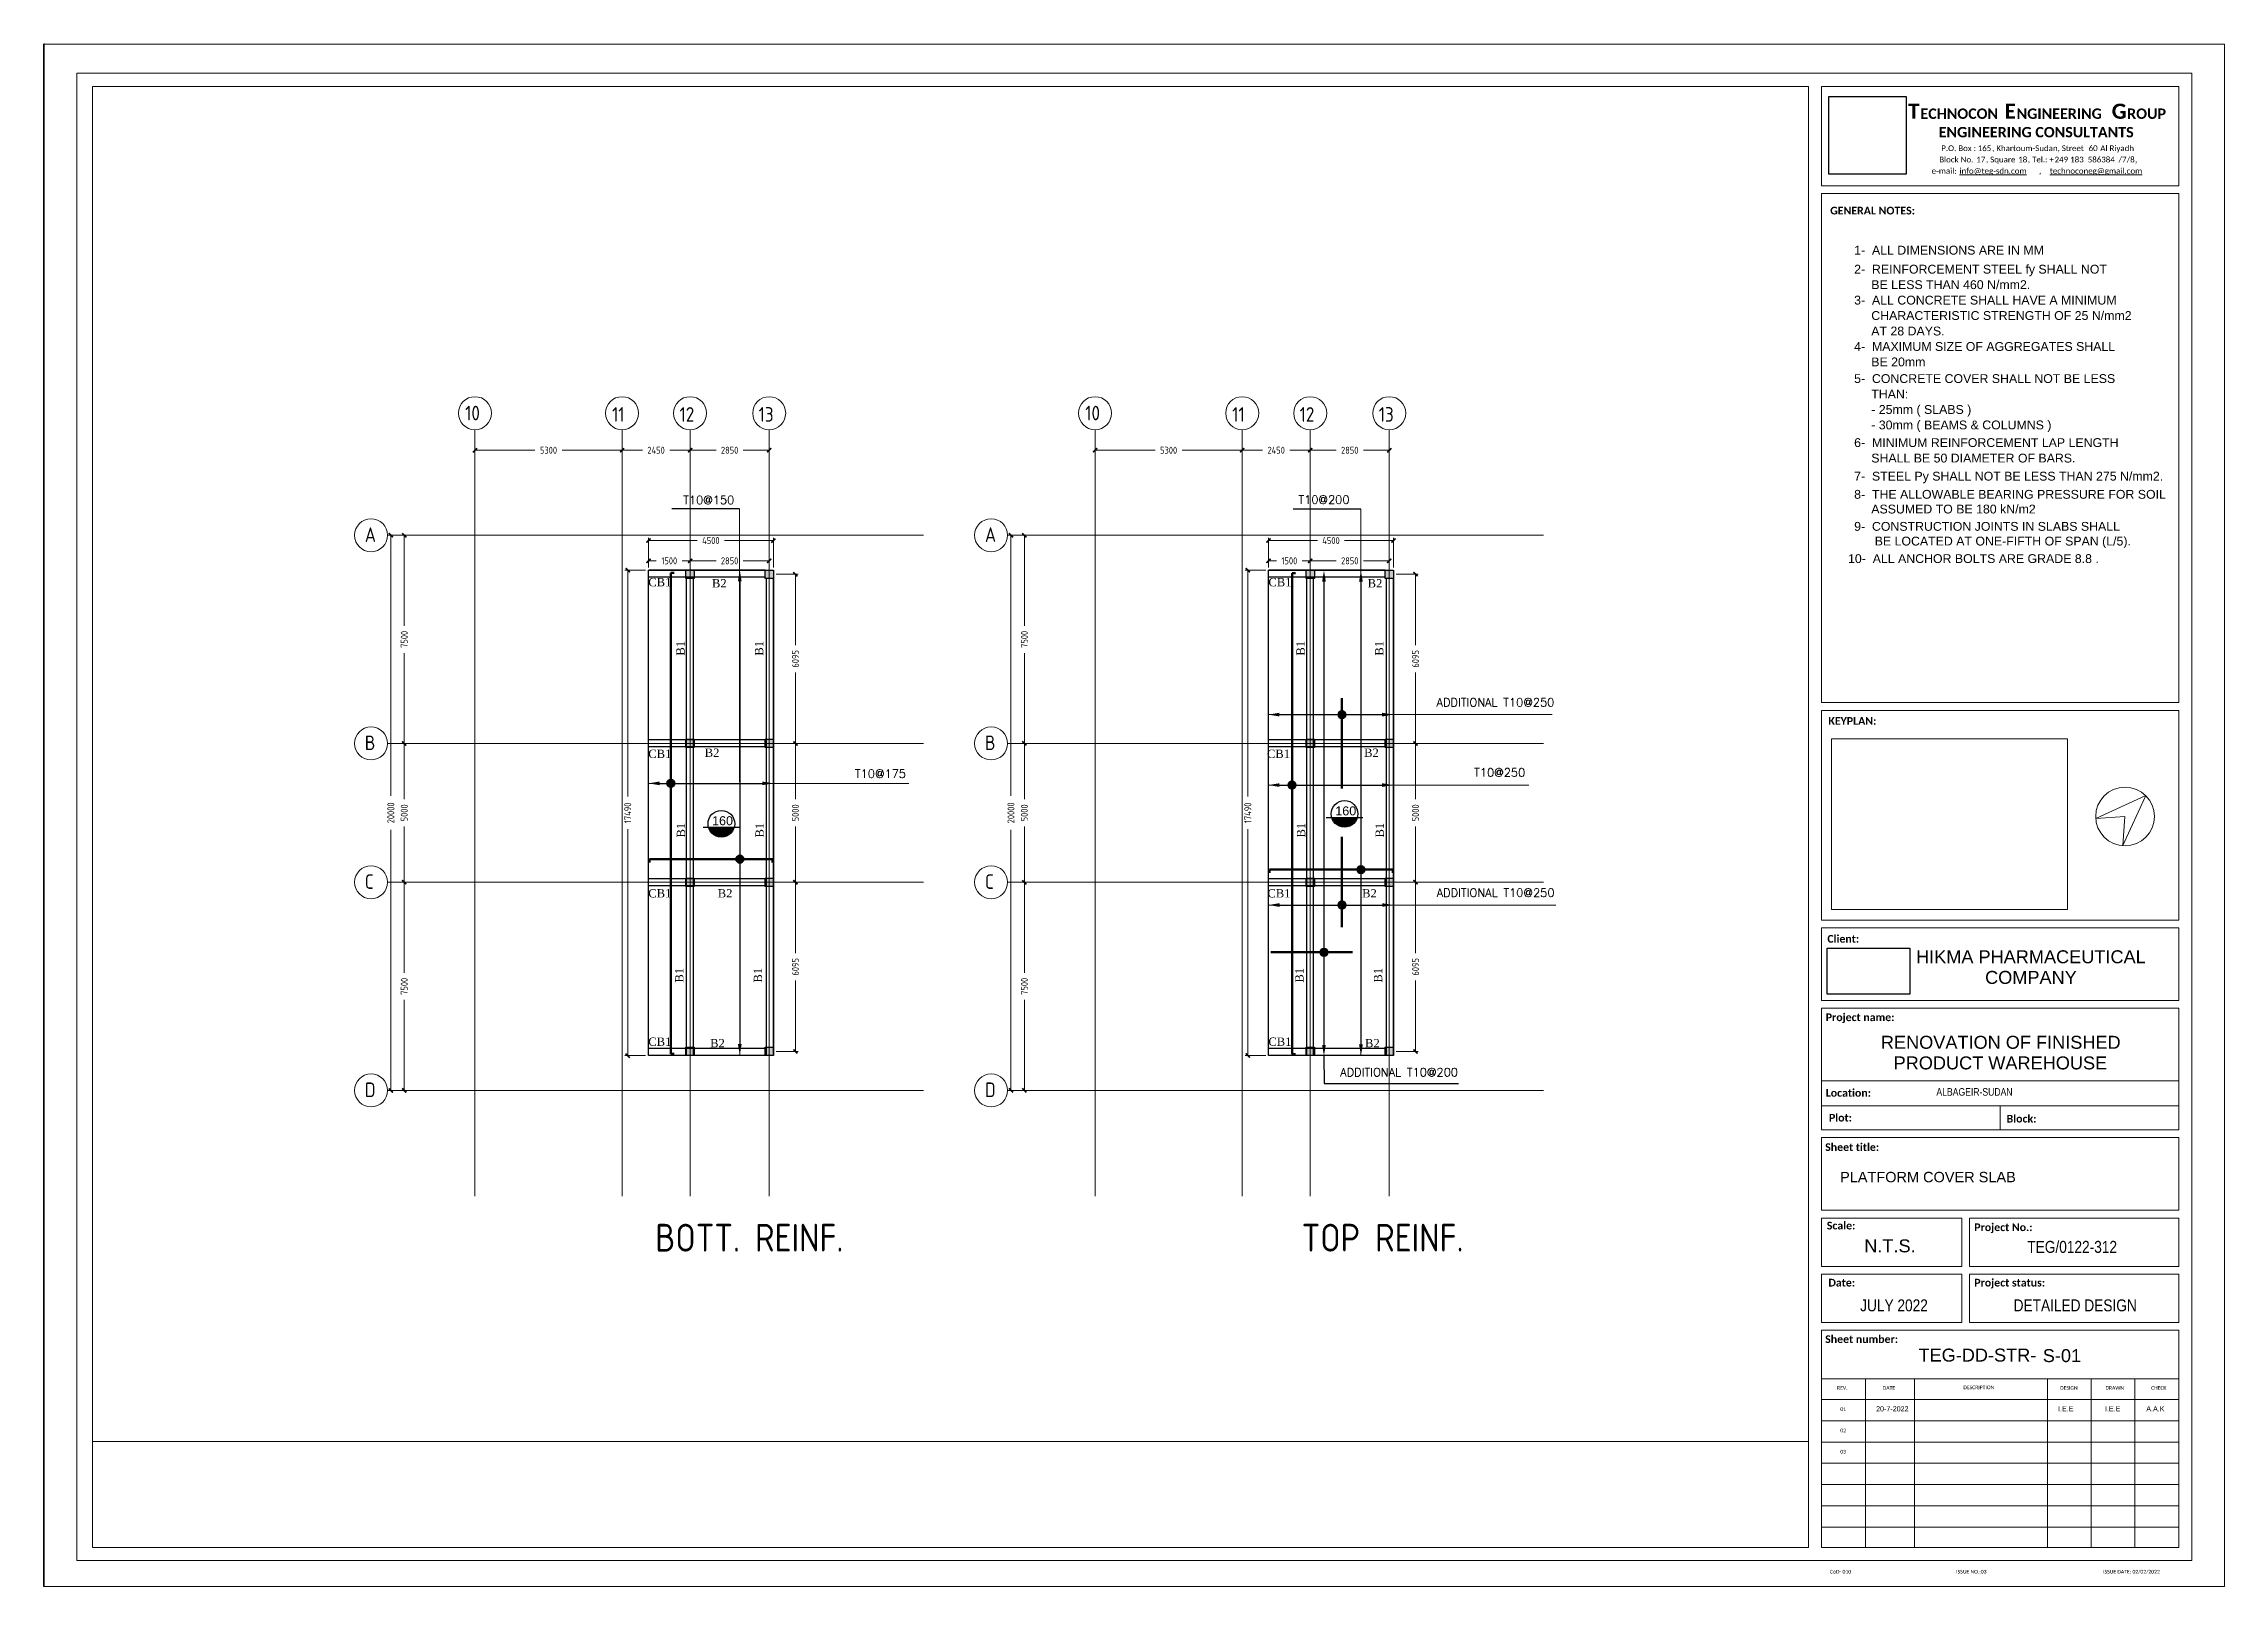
# Paper-space layout 'S.REINF.' of a CAD drawing. Header units: millimetres. Extents: x 2 to 422, y -1 to 296.
# The model-space entities are those that its viewports show. They can reach past a viewport. Long polylines and large blocks are cut down to what shows.
import ezdxf

# ---------------------------------------------------------------- set-up
doc = ezdxf.new("R2010")
doc.units = ezdxf.units.MM
for name, pattern in [('D15N1A_R&D_E_pianta level 1 (L1)_00$0$PHANTOM', [12.7, 6.35, -1.27, 1.27, -1.27, 1.27, -1.27]), ('DASHED', [19.05, 12.7, -6.35]), ('Hidden', [7.14375, 4.7625, -2.38125])]:
    doc.linetypes.add(name, pattern=pattern)
doc.layers.add('0SLABS_Pen_No__61', color=7, linetype='Continuous', lineweight=0, true_color=0x6a6a6a)
doc.layers.add('2D Drafting', color=7, linetype='Continuous')
for name, color, linetype, lineweight in [('A-ANNO-NOTE', 131, 'Continuous', 9), ('A-FLOR', 192, 'Continuous', 9), ('BEAMS', 6, 'Continuous', 30), ('G-ANNO-TTLB', 6, 'Continuous', 9), ('G-ANNO-TTLB-MEDM', 33, 'Continuous', 20), ('G-ANNO-TTLB-THIN', 151, 'Continuous', 9), ('SLAB', 6, 'Continuous', 25), ('STR-BEAM', 5, 'Hidden', 30), ('STR-CONC', 3, 'Continuous', 30), ('STR-DIM', 1, 'Continuous', 9), ('STR-GRID', 248, 'Continuous', 9), ('STR-TEXT', 7, 'Continuous', 9), ('TEXT', 7, 'Continuous', 13)]:
    doc.layers.add(name, color=color, linetype=linetype, lineweight=lineweight)
doc.layers.add('G-ANNO-NPLT', color=191, linetype='Continuous', plot=False)
doc.styles.add('Arial Narrow', font='ARIALN.TTF', dxfattribs={"height": 2.3})
doc.styles.add('Arial Narrow_1', font='ARIALN.TTF', dxfattribs={"height": 1.45})
doc.styles.add('Arial Narrow_2', font='ARIALN.TTF', dxfattribs={"height": 0.8})
doc.styles.add('Arial_2', font='arial.ttf', dxfattribs={"height": 952.5})
doc.styles.add('Arial_4', font='arial.ttf', dxfattribs={"height": 1})
doc.styles.add('Calibri', font='calibri.ttf', dxfattribs={"height": 0.7})
doc.styles.add('Calibri_1', font='calibri.ttf', dxfattribs={"height": 1.125})
doc.styles.add('Calibri_B', font='calibrib.ttf', dxfattribs={"height": 1.483573})
doc.styles.add('Calibri_B_1', font='calibrib.ttf', dxfattribs={"height": 2.025007})
doc.styles.add('Calibri_B_2', font='calibrib.ttf', dxfattribs={"height": 2.92498})
doc.styles.add('DIM', font='ROMANS.SHX', dxfattribs={"width": 0.8})
doc.styles.add('MINA_MM_ANNOT_PLAN', font='dim.shx', dxfattribs={"height": 350})
doc.styles.add('MINA_MM_LAYOUT', font='dim.shx', dxfattribs={"height": 250})
doc.styles.add('MINA_MM_LAYOUT_02', font='dim.shx', dxfattribs={"height": 400})
doc.styles.add('MINA_MM_X-SEC', font='romans.shx', dxfattribs={"height": 125})
doc.styles.add('MZBOLT', font='times.ttf', dxfattribs={"height": 0.5})
doc.styles.add('STYLE1', font='arial.ttf', dxfattribs={"height": 0.25})
doc.dimstyles.new('D100-1-20', dxfattribs={"dimtxt": 50, "dimasz": 15, "dimexe": 10, "dimexo": 10, "dimgap": 15, "dimtad": 1, "dimdec": 0, "dimzin": 13, "dimdsep": 46, "dimtxsty": 'DIM', "dimblk1": 'OBLIQUE', "dimblk2": 'OBLIQUE', "dimsah": 1, "dimcen": 0, "dimdle": 10, "dimclrd": 8, "dimclre": 8, "dimclrt": 6, "dimadec": 0, "dimazin": 0, "dimtfac": 1, "dimtdec": 0, "dimtix": 1, "dimtmove": 2, "dimatfit": 3, "dimldrblk": 'OBLIQUE', "dimfxl": 1, "dimtolj": 1, "dimtzin": 13, "dimarcsym": 0})
doc.dimstyles.new('MINA_MM_LAYOUT', dxfattribs={"dimtxt": 250, "dimasz": 150, "dimexe": 100, "dimexo": 100, "dimgap": 50, "dimtad": 0, "dimdec": 0, "dimzin": 0, "dimdsep": 46, "dimtxsty": 'MINA_MM_LAYOUT', "dimblk": 'ARCHTICK', "dimcen": 0.09, "dimclrd": 256, "dimclre": 256, "dimclrt": 7, "dimadec": 0, "dimazin": 0, "dimtfac": 1, "dimtdec": 0, "dimtix": 1, "dimtofl": 0, "dimtmove": 0, "dimatfit": 0, "dimfxl": 1, "dimtolj": 1, "dimtzin": 0, "dimlwd": -1, "dimlwe": -1, "dimarcsym": 0})
picture_1 = doc.add_image_def('image2.png', size_in_pixel=(900, 500))
picture_2 = doc.add_image_def('image3.jpg', size_in_pixel=(269, 270))

psp = doc.layouts.new('S.REINF.')

# ---------------------------------------------------------------- texts
at = {"layer": 'G-ANNO-TTLB', "color": 7, "width": 151.9009, "attachment_point": 1, "style": 'Arial_2'}
for s, insert, char_height in [('PLATFORM COVER SLAB', (348.39, 78.72), 2), ('N.T.S.', (353.05, 65.72), 2.5), ('S-01', (387.43, 44.58), 2.5)]:
    psp.add_mtext(s, dxfattribs=dict(at, insert=insert, char_height=char_height))

msp = doc.modelspace()

# ---------------------------------------------------------------- texts
at = {"layer": 'BEAMS', "color": 7, "lineweight": -2, "ltscale": 2000, "char_height": 1000, "width": 11514.92711, "attachment_point": 3, "style": 'MINA_MM_LAYOUT'}
for s, insert in [('BOTT. REINF.', (103920.2591, 532742.3069)), ('TOP REINF.', (126262.0493, 532742.3069))]:
    msp.add_mtext(s, dxfattribs=dict(at, insert=insert))
at = {"layer": 'STR-TEXT', "char_height": 300, "attachment_point": 5, "style": 'MINA_MM_X-SEC'}
for s, insert in [('T10@150', (99067.1592, 558820.1205)), ('T10@200', (121233.4207, 558830.4749)), ('ADDITIONAL T10@250', (127412.557, 551530.3169)), ('T10@175', (105255.7445, 548960.3865)), ('T10@250', (127564.032, 549002.7921)), ('ADDITIONAL T10@250', (127416.4886, 544670.3351)), ('ADDITIONAL T10@200', (123940.1844, 538203.9058))]:
    msp.add_mtext(s, dxfattribs=dict(at, insert=insert))
at = {"layer": 'TEXT', "style": 'MZBOLT'}
for p in [(99183.9831, 555669.7816), (122808.7708, 555669.7816)]:
    msp.add_text('B2', height=300, rotation=360, dxfattribs=at).set_placement(p)
at = {"layer": 'TEXT', "char_height": 300, "width": 4154.822939, "attachment_point": 3, "style": 'MZBOLT'}
for s, insert in [('CB1', (97721.084, 556008.4349)), ('CB1', (120062.8742, 556008.4349)), ('CB1', (97721.084, 549824.883)), ('B2', (99452.9293, 549864.7727)), ('CB1', (120011.1002, 549824.883)), ('B2', (123209.4941, 549864.7727)), ('CB1', (97721.084, 544800.763)), ('B2', (99921.9875, 544800.1281)), ('CB1', (120028.2302, 544800.763)), ('B2', (123136.8886, 544800.2968)), ('CB1', (97721.084, 539453.3582)), ('B2', (99646.8526, 539400.1733)), ('CB1', (120062.8742, 539453.3582)), ('B2', (123243.4138, 539400.1733))]:
    msp.add_mtext(s, dxfattribs=dict(at, insert=insert))
at = {"layer": 'TEXT', "char_height": 300, "width": 4154.822939, "attachment_point": 3, "rotation": 90, "style": 'MZBOLT'}
for insert in [(97898.6107, 553742.4255), (100732.3566, 553742.4255), (120240.4009, 553742.4255), (123074.1468, 553742.4255), (97917.1781, 547189.4339), (100750.924, 547189.4339), (120258.9683, 547189.4339), (123092.7142, 547189.4339), (97857.0182, 541962.1823), (100690.7641, 541962.1823), (120198.8084, 541962.1823), (123032.5543, 541962.1823)]:
    msp.add_mtext('B1', dxfattribs=dict(at, insert=insert))
at = {"layer": 'TEXT', "linetype": 'D15N1A_R&D_E_pianta level 1 (L1)_00$0$PHANTOM', "lineweight": 5, "ltscale": 10, "char_height": 324, "width": 594.711835, "attachment_point": 1, "style": 'STYLE1'}
for insert in [(121641.4777, 547780.5967), (99188.3661, 547426.3845)]:
    msp.add_mtext('160', dxfattribs=dict(at, insert=insert))

# ---------------------------------------------------------------- blocks, each defined once
blk = doc.blocks.new('iuukkk')
at = {"layer": 'A-ANNO-NOTE'}
for p, q in [((397.63, 146.78), (407.26, 151.17)), ((403.25, 147.16), (397.63, 146.78)), ((407.26, 151.17), (402.87, 141.54)), ((402.87, 141.54), (403.25, 147.16))]:
    blk.add_line(p, q, dxfattribs=at)
blk.add_circle((403.27, 147.17), 5.65, dxfattribs=at)
at = {"layer": 'G-ANNO-TTLB'}
blk.add_line((2.5, -1), (2.5, 296), dxfattribs=at)
at = {"layer": 'G-ANNO-TTLB', "color": 7}
for p, q in [((346.72, 162.11), (346.72, 129.25)), ((392.21, 162.11), (346.72, 162.11)), ((392.21, 129.25), (392.21, 162.11)), ((346.72, 129.25), (392.21, 129.25)), ((413.61, 48.21), (344.84, 48.21)), ((413.61, 38.88), (413.61, 48.21)), ((344.84, 38.88), (413.61, 38.88)), ((353.27, 38.88), (353.27, 6.4)), ((362.73, 38.88), (362.73, 6.4)), ((388.31, 38.88), (388.31, 6.4)), ((396.74, 38.88), (396.74, 6.4)), ((405.17, 38.88), (405.17, 6.4)), ((413.61, 38.88), (413.61, 6.4)), ((344.84, 34.87), (413.61, 34.87)), ((344.84, 30.77), (413.61, 30.77)), ((344.84, 26.68), (413.61, 26.68)), ((344.84, 22.59), (413.61, 22.59)), ((344.84, 18.5), (413.61, 18.5)), ((344.84, 14.4), (413.61, 14.4)), ((344.84, 10.31), (413.61, 10.31)), ((413.61, 6.4), (344.84, 6.4))]:
    blk.add_line(p, q, dxfattribs=at)
at = {"layer": 'G-ANNO-TTLB-MEDM'}
for p, q in [((2.4, 295.89), (422.4, 295.89)), ((2.4, -1.11), (2.4, 295.89)), ((344.84, 268.64), (344.84, 287.77)), ((344.84, 287.77), (413.61, 287.77)), ((413.61, 287.77), (413.61, 268.64)), ((413.61, 268.64), (344.84, 268.64)), ((344.84, 267.16), (344.84, 169.09)), ((413.61, 267.16), (344.84, 267.16)), ((413.61, 169.09), (413.61, 267.16)), ((344.84, 169.09), (413.61, 169.09)), ((344.84, 167.6), (344.84, 127.21)), ((413.61, 167.6), (344.84, 167.6)), ((413.61, 127.21), (413.61, 167.6)), ((344.84, 127.21), (413.61, 127.21)), ((344.84, 125.72), (413.61, 125.72)), ((344.84, 111.73), (344.84, 125.72)), ((413.61, 125.72), (413.61, 111.73)), ((413.61, 111.73), (344.84, 111.73)), ((344.84, 111.73), (413.61, 111.73)), ((413.61, 111.73), (344.84, 111.73)), ((344.84, 110.24), (413.61, 110.24)), ((344.84, 96.25), (344.84, 110.24)), ((413.61, 110.24), (413.61, 96.25)), ((344.84, 96.25), (413.61, 96.25)), ((344.84, 86.8), (344.84, 96.25)), ((413.61, 96.25), (413.61, 86.8)), ((344.84, 91.46), (413.61, 91.46)), ((379.22, 91.46), (379.22, 86.8)), ((413.61, 86.8), (344.84, 86.8)), ((344.84, 85.31), (413.61, 85.31)), ((344.84, 71.32), (344.84, 85.31)), ((413.61, 85.31), (413.61, 71.32)), ((413.61, 71.32), (344.84, 71.32)), ((344.84, 69.83), (344.84, 60.51)), ((371.85, 69.83), (344.84, 69.83)), ((371.85, 60.51), (371.85, 69.83)), ((373.34, 69.83), (413.61, 69.83)), ((373.34, 60.51), (373.34, 69.83)), ((413.61, 69.83), (413.61, 60.51)), ((344.84, 60.51), (371.85, 60.51)), ((344.84, 59.02), (344.84, 49.7)), ((371.85, 59.02), (344.84, 59.02)), ((371.85, 49.7), (371.85, 59.02)), ((413.61, 60.51), (373.34, 60.51)), ((373.34, 59.02), (413.61, 59.02)), ((373.34, 49.7), (373.34, 59.02)), ((413.61, 59.02), (413.61, 49.7)), ((344.84, 49.7), (371.85, 49.7)), ((413.61, 49.7), (373.34, 49.7)), ((422.4, -1.11), (2.4, -1.11))]:
    blk.add_line(p, q, dxfattribs=at)
at = {"layer": 'G-ANNO-TTLB-MEDM', "color": 7}
for p, q in [((413.61, 48.21), (344.84, 48.21)), ((344.84, 48.21), (344.84, 38.88)), ((413.61, 6.4), (413.61, 48.21)), ((344.84, 6.4), (344.84, 38.88)), ((344.84, 38.88), (413.61, 38.88)), ((344.84, 6.4), (413.61, 6.4))]:
    blk.add_line(p, q, dxfattribs=at)
at = {"layer": 'G-ANNO-TTLB-MEDM'}
blk.add_lwpolyline([(342.33, 287.77), (11.79, 287.77), (11.79, 6.4), (342.33, 6.4), (342.33, 287.77)], dxfattribs=at)
at = {"layer": 'G-ANNO-TTLB-THIN'}
blk.add_line((2.5, 296), (2.5, -1), dxfattribs=at)
for points in [[(422.4, -1.11), (422.4, 295.89), (2.4, 295.89), (2.4, -1.11)], [(8.79, 290.29), (8.79, 3.89), (416.11, 3.89), (416.11, 290.29)]]:
    blk.add_lwpolyline(points, close=True, dxfattribs=at)
at = {"layer": 'G-ANNO-TTLB', "color": 7, "attachment_point": 1}
for s, insert, char_height, width, style in [('\\fCalibri|b1|i0|c0|p34|;T', (361.5, 284.43), 2.9, 2.7257, 'Calibri_B_2'), ('ECHNOCON', (363.86, 283.51), 2, 18.519, 'Calibri_B_1'), ('\\fCalibri|b1|i0|c0|p34|;E', (380.08, 284.43), 2.9, 2.7257, 'Calibri_B_2'), ('NGINEERING', (382.39, 283.51), 2, 20.6034, 'Calibri_B_1'), ('\\fCalibri|b1|i0|c0|p34|;G', (400.71, 284.43), 2.9, 3.5274, 'Calibri_B_2'), ('ROUP', (403.68, 283.51), 2, 9.2996, 'Calibri_B_1'), ('ENGINEERING CONSULTANTS', (367.38, 279.95), 2, 46.9789, 'Calibri_B_1'), ('Block No. ', (367.49, 274.22), 1.1, 8.6582, 'Calibri_1'), ('P.O. Box :', (367.88, 276.4), 1.1, 8.4979, 'Calibri_1'), ('17', (374.63, 274.22), 1.1, 2.2447, 'Calibri_1'), ('165', (374.9, 276.4), 1.1, 3.3671, 'Calibri_1'), (', Square ', (376.48, 274.22), 1.1, 7.5359, 'Calibri_1'), (', Khartoum-Sudan, Street ', (377.67, 276.4), 1.1, 22.5274, 'Calibri_1'), ('18', (382.7, 274.22), 1.1, 2.2447, 'Calibri_1'), (', Tel.: +', (384.55, 274.22), 1.1, 6.2532, 'Calibri_1'), ('249 183  586384', (389.71, 274.22), 1.1, 14.9114, 'Calibri_1'), ('60 ', (396.26, 276.4), 1.1, 2.7257, 'Calibri_1'), ('Al Riyadh', (398.51, 276.4), 1.1, 8.1772, 'Calibri_1'), ('/', (402.01, 274.22), 1.1, 0.8017, 'Calibri_1'), ('7', (402.68, 274.22), 1.1, 1.1224, 'Calibri_1'), ('/', (403.6, 274.22), 1.1, 0.8017, 'Calibri_1'), ('8', (404.26, 274.22), 1.1, 1.1224, 'Calibri_1'), (',', (405.19, 274.22), 1.1, 0.5612, 'Calibri_1'), ('e-mail: ', (366.03, 272.03), 1.1, 6.4937, 'Calibri_1'), ('\\Linfo@teg-sdn.com ', (371.39, 272.03), 1.1, 16.6751, 'Calibri_1'), ('    ,    ', (385.15, 272.03), 1.1, 4.4093, 'Calibri_1'), ('\\Ltechnoconeg@gmail.com', (388.79, 272.03), 1.1, 22.2869, 'Calibri_1'), ('GENERAL NOTES:', (346.48, 264.58), 1.48, 20.1224, 'Calibri_B'), ('1-  ALL DIMENSIONS ARE IN MM ', (351.1, 257.07), 1.7, 58.0557, 'Arial_4'), ('2-  REINFORCEMENT STEEL fy SHALL NOT', (351.1, 253.41), 1.7, 65.578, 'Arial_4'), ('     BE LESS THAN 460 N/mm2.', (351.1, 250.43), 1.7, 45.8565, 'Arial_4'), ('3-  ALL CONCRETE SHALL HAVE A MINIMUM', (351.1, 247.45), 1.7, 68.0633, 'Arial_4'), ('     CHARACTERISTIC STRENGTH OF 25 N/mm2 ', (351.1, 244.48), 1.7, 72.8734, 'Arial_4'), ('     AT 28 DAYS.', (351.1, 241.5), 1.7, 23.4093, 'Arial_4'), ('4-  MAXIMUM SIZE OF AGGREGATES SHALL', (351.1, 238.52), 1.7, 67.6624, 'Arial_4'), ('     BE 20mm ', (351.1, 235.55), 1.7, 64.7763, 'Arial_4'), ('5-  CONCRETE COVER SHALL NOT BE LESS', (351.1, 232.34), 1.7, 67.9831, 'Arial_4'), ('     THAN:', (351.1, 229.36), 1.7, 14.0295, 'Arial_4'), ('     - 25mm ( SLABS )', (351.1, 226.39), 1.7, 30.4641, 'Arial_4'), ('     - 30mm ( BEAMS & COLUMNS )', (351.1, 223.41), 1.7, 51.308, 'Arial_4'), ('6-  MINIMUM REINFORCEMENT LAP LENGTH', (351.1, 220.01), 1.7, 80.3291, 'Arial_4'), ('     SHALL BE 50 DIAMETER OF BARS.', (351.1, 217.03), 1.7, 80.3291, 'Arial_4'), ('8-  THE ALLOWABLE BEARING PRESSURE FOR SOIL\\P     ASSUMED TO BE 180 kN/m2', (351.1, 210.05), 1.7, 80.3291, 'Arial_4'), ('7-  STEEL Py SHALL NOT BE LESS THAN 275 N/mm2.', (351.1, 213.55), 1.7, 80.3291, 'Arial_4'), ('9-  CONSTRUCTION JOINTS IN SLABS SHALL \\P      BE LOCATED AT ONE-FIFTH OF SPAN (L/5).  ', (351.1, 203.88), 1.7, 59.7088, 'Arial_4'), ('10-  ALL ANCHOR BOLTS ARE GRADE 8.8 .  ', (349.92, 197.67), 1.7, 59.7088, 'Arial_4'), ('KEYPLAN:', (346.14, 166.3), 1.48, 11.384, 'Calibri_B'), ('Client:', (345.94, 124.34), 1.48, 7.6962, 'Calibri_B'), ('HIKMA PHARMACEUTICAL ', (363.02, 121.39), 2.5, 54.5949, 'Arial_2'), ('COMPANY', (376.32, 117.42), 2.5, 21.2447, 'Arial_2'), ('Project name:', (345.63, 109.23), 1.48, 16.3544, 'Calibri_B'), ('RENOVATION OF FINISHED ', (356.25, 104.92), 2.5, 57.1603, 'Arial_2'), ('PRODUCT WAREHOUSE', (358.7, 100.95), 2.5, 49.9451, 'Arial_2'), ('Location:', (345.63, 94.67), 1.48, 10.8228, 'Calibri_B'), ('ALBAGEIR-SUDAN', (366.94, 94.84), 1.45, 18.8397, 'Arial Narrow_1'), ('Plot:', (346.25, 89.89), 1.48, 5.5316, 'Calibri_B'), ('Block: ', (380.46, 89.7), 1.48, 7.8565, 'Calibri_B'), ('Sheet title:', (345.52, 84.22), 1.48, 12.9873, 'Calibri_B'), ('Scale:', (345.83, 69.11), 1.48, 6.8945, 'Calibri_B'), ('Project No.:', (374.24, 68.79), 1.48, 13.8692, 'Calibri_B'), ('TEG/0122-312', (384.45, 65.42), 2.3, 20.7637, 'Arial Narrow'), ('Date:', (346.14, 58.12), 1.48, 6.3333, 'Calibri_B'), ('Project status:', (374.24, 58.12), 1.48, 16.8354, 'Calibri_B'), ('JULY 2022', (352.26, 54.16), 2.3, 14.0295, 'Arial Narrow'), ('DETAILED DESIGN', (381.82, 54.16), 2.3, 31.346, 'Arial Narrow'), ('Sheet number:', (345.52, 47.24), 1.48, 17.3966, 'Calibri_B'), ('TEG-DD-STR-', (363.49, 44.68), 2.5, 29.6624, 'Arial_2'), ('REV.', (347.81, 37.46), 0.7, 2.4051, 'Calibri'), ('20-7-2022', (355.33, 33.59), 1, 5.692, 'Arial Narrow_2'), ('DATE', (356.62, 37.46), 0.7, 2.8059, 'Calibri'), ('DESCRIPTION', (372.13, 37.56), 0.7, 7.0548, 'Calibri'), ('DESIGN', (390.77, 37.46), 0.7, 3.9283, 'Calibri'), ('DRAWN', (399.51, 37.46), 0.7, 4.1688, 'Calibri'), ('CHECK', (408.3, 37.46), 0.7, 3.5274, 'Calibri'), ('01', (348.43, 33.36), 0.7, 1.2827, 'Calibri'), ('I.E.E', (390.37, 33.59), 1, 5.692, 'Arial Narrow_2'), ('I.E.E', (399.4, 33.59), 1, 4.1688, 'Arial Narrow_2'), ('A.A.K', (407.37, 33.59), 1, 5.2911, 'Arial Narrow_2'), ('02', (348.43, 29.27), 0.7, 1.2827, 'Calibri'), ('03', (348.43, 25.18), 0.7, 1.2827, 'Calibri'), ('CoD- 010                                                                                  ISSUE NO.:03                                                                                           ISSUE DATE: 02/02/2022', (346.45, 2.07), 0.7, 79.8481, 'Calibri')]:
    blk.add_mtext(s, dxfattribs=dict(at, insert=insert, char_height=char_height, width=width, style=style))
image = blk.add_image(picture_2, insert=(346.2, 270.89), size_in_units=(14.89, 14.95))
image.dxf.flags = 7
image = blk.add_image(picture_1, insert=(345.93, 112.96), size_in_units=(15.89, 8.83))
image.dxf.flags = 7
blk = doc.blocks.new('_ARCHTICK')
at = {"color": 0, "linetype": 'ByBlock', "const_width": 0.4}
blk.add_lwpolyline([(-0.5, -0.5), (0.5, 0.5)], dxfattribs=at)
blk = doc.blocks.new('*D2515')
at = {"layer": 'Defpoints', "color": 0, "transparency": 16777216}
for p in [(90646, 560337), (95946, 560612), (95946, 560337)]:
    blk.add_point(p, dxfattribs=at)
at = {"layer": 'STR-DIM', "transparency": 16777216}
for p, q in [((90646, 560437), (90646, 560712)), ((90646, 560612), (92806, 560612)), ((95946, 560612), (93786, 560612)), ((95946, 560437), (95946, 560712))]:
    blk.add_line(p, q, dxfattribs=at)
at = {"layer": 'STR-DIM', "transparency": 16777216, "xscale": 150, "yscale": 150, "zscale": 150, "rotation": 180}
blk.add_blockref('_ARCHTICK', (90646, 560612), dxfattribs=at)
at = {"layer": 'STR-DIM', "transparency": 16777216, "xscale": 150, "yscale": 150, "zscale": 150}
blk.add_blockref('_ARCHTICK', (95946, 560612), dxfattribs=at)
at = {"layer": 'STR-DIM', "color": 7, "transparency": 16777216, "insert": (93296, 560612), "char_height": 250, "attachment_point": 5, "style": 'MINA_MM_LAYOUT'}
blk.add_mtext('\\A1;5300', dxfattribs=at)
blk = doc.blocks.new('*D2516')
at = {"layer": 'Defpoints', "color": 0, "ltscale": 10, "transparency": 16777216}
for p in [(88171, 557548), (87615, 537548), (88171, 537548)]:
    blk.add_point(p, dxfattribs=at)
at = {"layer": 'STR-DIM', "ltscale": 10, "transparency": 16777216}
for p, q in [((88071, 557548), (87515, 557548)), ((87615, 557548), (87615, 548157)), ((87615, 537548), (87615, 546938)), ((88071, 537548), (87515, 537548))]:
    blk.add_line(p, q, dxfattribs=at)
at = {"layer": 'STR-DIM', "ltscale": 10, "transparency": 16777216, "xscale": 150, "yscale": 150, "zscale": 150}
for p, rotation in [((87615, 557548), 90), ((87615, 537548), 270)]:
    blk.add_blockref('_ARCHTICK', p, dxfattribs=dict(at, rotation=rotation))
at = {"layer": 'STR-DIM', "color": 7, "ltscale": 10, "transparency": 16777216, "insert": (87615, 547548), "char_height": 250, "attachment_point": 5, "rotation": 90, "style": 'MINA_MM_LAYOUT'}
blk.add_mtext('\\A1;20000', dxfattribs=at)
blk = doc.blocks.new('*D2517')
at = {"layer": 'Defpoints', "color": 0, "ltscale": 10, "transparency": 16777216}
for p in [(88171, 557548), (88098, 550048), (88671, 550048)]:
    blk.add_point(p, dxfattribs=at)
at = {"layer": 'STR-DIM', "ltscale": 10, "transparency": 16777216}
for p, q in [((88071, 557548), (87998, 557548)), ((88098, 557548), (88098, 554288)), ((88098, 550048), (88098, 553307)), ((88571, 550048), (87998, 550048))]:
    blk.add_line(p, q, dxfattribs=at)
at = {"layer": 'STR-DIM', "ltscale": 10, "transparency": 16777216, "xscale": 150, "yscale": 150, "zscale": 150}
for p, rotation in [((88098, 557548), 90), ((88098, 550048), 270)]:
    blk.add_blockref('_ARCHTICK', p, dxfattribs=dict(at, rotation=rotation))
at = {"layer": 'STR-DIM', "color": 7, "ltscale": 10, "transparency": 16777216, "insert": (88098, 553798), "char_height": 250, "attachment_point": 5, "rotation": 90, "style": 'MINA_MM_LAYOUT'}
blk.add_mtext('\\A1;7500', dxfattribs=at)
blk = doc.blocks.new('*D2518')
at = {"layer": 'Defpoints', "color": 0, "transparency": 16777216}
for p in [(88671, 550048), (88098, 545048), (88671, 545048)]:
    blk.add_point(p, dxfattribs=at)
at = {"layer": 'STR-DIM', "transparency": 16777216}
for p, q in [((88571, 550048), (87998, 550048)), ((88098, 550048), (88098, 548038)), ((88098, 545048), (88098, 547057)), ((88571, 545048), (87998, 545048))]:
    blk.add_line(p, q, dxfattribs=at)
at = {"layer": 'STR-DIM', "transparency": 16777216, "xscale": 150, "yscale": 150, "zscale": 150}
for p, rotation in [((88098, 550048), 90), ((88098, 545048), 270)]:
    blk.add_blockref('_ARCHTICK', p, dxfattribs=dict(at, rotation=rotation))
at = {"layer": 'STR-DIM', "color": 7, "transparency": 16777216, "insert": (88098, 547548), "char_height": 250, "attachment_point": 5, "rotation": 90, "style": 'MINA_MM_LAYOUT'}
blk.add_mtext('\\A1;5000', dxfattribs=at)
blk = doc.blocks.new('*D2519')
at = {"layer": 'Defpoints', "color": 0, "transparency": 16777216}
for p in [(88671, 545048), (88098, 537548), (88171, 537548)]:
    blk.add_point(p, dxfattribs=at)
at = {"layer": 'STR-DIM', "transparency": 16777216}
for p, q in [((88571, 545048), (87998, 545048)), ((88098, 545048), (88098, 541788)), ((88098, 537548), (88098, 540807)), ((88071, 537548), (87998, 537548))]:
    blk.add_line(p, q, dxfattribs=at)
at = {"layer": 'STR-DIM', "transparency": 16777216, "xscale": 150, "yscale": 150, "zscale": 150}
for p, rotation in [((88098, 545048), 90), ((88098, 537548), 270)]:
    blk.add_blockref('_ARCHTICK', p, dxfattribs=dict(at, rotation=rotation))
at = {"layer": 'STR-DIM', "color": 7, "transparency": 16777216, "insert": (88098, 541298), "char_height": 250, "attachment_point": 5, "rotation": 90, "style": 'MINA_MM_LAYOUT'}
blk.add_mtext('\\A1;7500', dxfattribs=at)
blk = doc.blocks.new('*D2520')
at = {"layer": 'Defpoints', "color": 0, "ltscale": 0.1, "transparency": 16777216}
for p in [(95946, 560337), (98396, 560612), (98396, 560311)]:
    blk.add_point(p, dxfattribs=at)
at = {"layer": 'STR-DIM', "ltscale": 0.1, "transparency": 16777216}
for p, q in [((95946, 560437), (95946, 560712)), ((95946, 560612), (96681, 560612)), ((98396, 560612), (97661, 560612)), ((98396, 560411), (98396, 560712))]:
    blk.add_line(p, q, dxfattribs=at)
at = {"layer": 'STR-DIM', "ltscale": 0.1, "transparency": 16777216, "xscale": 150, "yscale": 150, "zscale": 150, "rotation": 180}
blk.add_blockref('_ARCHTICK', (95946, 560612), dxfattribs=at)
at = {"layer": 'STR-DIM', "ltscale": 0.1, "transparency": 16777216, "xscale": 150, "yscale": 150, "zscale": 150}
blk.add_blockref('_ARCHTICK', (98396, 560612), dxfattribs=at)
at = {"layer": 'STR-DIM', "color": 7, "ltscale": 0.1, "transparency": 16777216, "insert": (97171, 560612), "char_height": 250, "attachment_point": 5, "style": 'MINA_MM_LAYOUT'}
blk.add_mtext('\\A1;2450', dxfattribs=at)
blk = doc.blocks.new('*D2521')
at = {"layer": 'Defpoints', "color": 0, "ltscale": 0.1, "transparency": 16777216}
for p in [(98396, 560311), (101246, 560612), (101246, 560309)]:
    blk.add_point(p, dxfattribs=at)
at = {"layer": 'STR-DIM', "ltscale": 0.1, "transparency": 16777216}
for p, q in [((98396, 560411), (98396, 560712)), ((98396, 560612), (99331, 560612)), ((101246, 560612), (100311, 560612)), ((101246, 560409), (101246, 560712))]:
    blk.add_line(p, q, dxfattribs=at)
at = {"layer": 'STR-DIM', "ltscale": 0.1, "transparency": 16777216, "xscale": 150, "yscale": 150, "zscale": 150, "rotation": 180}
blk.add_blockref('_ARCHTICK', (98396, 560612), dxfattribs=at)
at = {"layer": 'STR-DIM', "ltscale": 0.1, "transparency": 16777216, "xscale": 150, "yscale": 150, "zscale": 150}
blk.add_blockref('_ARCHTICK', (101246, 560612), dxfattribs=at)
at = {"layer": 'STR-DIM', "color": 7, "ltscale": 0.1, "transparency": 16777216, "insert": (99821, 560612), "char_height": 250, "attachment_point": 5, "style": 'MINA_MM_LAYOUT'}
blk.add_mtext('\\A1;2850', dxfattribs=at)
blk = doc.blocks.new('*D1844')
at = {"layer": 'Defpoints', "color": 0, "transparency": 16777216}
for p in [(96896, 557359), (96896, 556293), (101396, 556293)]:
    blk.add_point(p, dxfattribs=at)
at = {"layer": 'STR-DIM', "transparency": 16777216}
for p, q in [((96896, 556393), (96896, 557459)), ((96896, 557359), (98656, 557359)), ((101396, 557359), (99636, 557359)), ((101396, 556393), (101396, 557459))]:
    blk.add_line(p, q, dxfattribs=at)
at = {"layer": 'STR-DIM', "transparency": 16777216, "xscale": 150, "yscale": 150, "zscale": 150, "rotation": 180}
blk.add_blockref('_ARCHTICK', (96896, 557359), dxfattribs=at)
at = {"layer": 'STR-DIM', "transparency": 16777216, "xscale": 150, "yscale": 150, "zscale": 150}
blk.add_blockref('_ARCHTICK', (101396, 557359), dxfattribs=at)
at = {"layer": 'STR-DIM', "color": 7, "transparency": 16777216, "insert": (99146, 557359), "char_height": 250, "attachment_point": 5, "style": 'MINA_MM_LAYOUT'}
blk.add_mtext('\\A1;4500', dxfattribs=at)
blk = doc.blocks.new('*D1845')
at = {"layer": 'Defpoints', "color": 0, "transparency": 16777216}
for p in [(96896, 556293), (98396, 556628), (98396, 556293)]:
    blk.add_point(p, dxfattribs=at)
at = {"layer": 'STR-DIM', "transparency": 16777216}
for p, q in [((96896, 556393), (96896, 556728)), ((96896, 556628), (97179, 556628)), ((98396, 556628), (98113, 556628)), ((98396, 556393), (98396, 556728))]:
    blk.add_line(p, q, dxfattribs=at)
at = {"layer": 'STR-DIM', "transparency": 16777216, "xscale": 150, "yscale": 150, "zscale": 150, "rotation": 180}
blk.add_blockref('_ARCHTICK', (96896, 556628), dxfattribs=at)
at = {"layer": 'STR-DIM', "transparency": 16777216, "xscale": 150, "yscale": 150, "zscale": 150}
blk.add_blockref('_ARCHTICK', (98396, 556628), dxfattribs=at)
at = {"layer": 'STR-DIM', "color": 7, "transparency": 16777216, "insert": (97646, 556628), "char_height": 250, "attachment_point": 5, "style": 'MINA_MM_LAYOUT'}
blk.add_mtext('\\A1;1500', dxfattribs=at)
blk = doc.blocks.new('*D1846')
at = {"layer": 'Defpoints', "color": 0, "transparency": 16777216}
for p in [(98396, 556293), (101246, 556628), (101246, 556293)]:
    blk.add_point(p, dxfattribs=at)
at = {"layer": 'STR-DIM', "transparency": 16777216}
for p, q in [((98396, 556393), (98396, 556728)), ((98396, 556628), (99331, 556628)), ((101246, 556628), (100311, 556628)), ((101246, 556393), (101246, 556728))]:
    blk.add_line(p, q, dxfattribs=at)
at = {"layer": 'STR-DIM', "transparency": 16777216, "xscale": 150, "yscale": 150, "zscale": 150, "rotation": 180}
blk.add_blockref('_ARCHTICK', (98396, 556628), dxfattribs=at)
at = {"layer": 'STR-DIM', "transparency": 16777216, "xscale": 150, "yscale": 150, "zscale": 150}
blk.add_blockref('_ARCHTICK', (101246, 556628), dxfattribs=at)
at = {"layer": 'STR-DIM', "color": 7, "transparency": 16777216, "insert": (99821, 556628), "char_height": 250, "attachment_point": 5, "style": 'MINA_MM_LAYOUT'}
blk.add_mtext('\\A1;2850', dxfattribs=at)
blk = doc.blocks.new('*D1847')
at = {"layer": 'Defpoints', "color": 0, "transparency": 16777216}
for p in [(96896, 556293), (96150, 538803), (96896, 538803)]:
    blk.add_point(p, dxfattribs=at)
at = {"layer": 'STR-DIM', "transparency": 16777216}
for p, q in [((96796, 556293), (96050, 556293)), ((96150, 556293), (96150, 548134)), ((96150, 538803), (96150, 546962)), ((96796, 538803), (96050, 538803))]:
    blk.add_line(p, q, dxfattribs=at)
at = {"layer": 'STR-DIM', "transparency": 16777216, "xscale": 150, "yscale": 150, "zscale": 150}
for p, rotation in [((96150, 556293), 90), ((96150, 538803), 270)]:
    blk.add_blockref('_ARCHTICK', p, dxfattribs=dict(at, rotation=rotation))
at = {"layer": 'STR-DIM', "color": 7, "transparency": 16777216, "insert": (96150, 547548), "char_height": 250, "attachment_point": 5, "rotation": 90, "style": 'MINA_MM_LAYOUT'}
blk.add_mtext('\\A1;17490', dxfattribs=at)
blk = doc.blocks.new('*D1848')
at = {"layer": 'Defpoints', "color": 0, "transparency": 16777216}
for p in [(101396, 556143), (101396, 550048), (102191, 550048)]:
    blk.add_point(p, dxfattribs=at)
at = {"layer": 'STR-DIM', "transparency": 16777216}
for p, q in [((101496, 556143), (102291, 556143)), ((102191, 556143), (102191, 553586)), ((102191, 550048), (102191, 552605)), ((101496, 550048), (102291, 550048))]:
    blk.add_line(p, q, dxfattribs=at)
at = {"layer": 'STR-DIM', "transparency": 16777216, "xscale": 150, "yscale": 150, "zscale": 150}
for p, rotation in [((102191, 556143), 90), ((102191, 550048), 270)]:
    blk.add_blockref('_ARCHTICK', p, dxfattribs=dict(at, rotation=rotation))
at = {"layer": 'STR-DIM', "color": 7, "transparency": 16777216, "insert": (102191, 553095), "char_height": 250, "attachment_point": 5, "rotation": 90, "style": 'MINA_MM_LAYOUT'}
blk.add_mtext('\\A1;6095', dxfattribs=at)
blk = doc.blocks.new('*D1849')
at = {"layer": 'Defpoints', "color": 0, "transparency": 16777216}
for p in [(101396, 550048), (101396, 545048), (102191, 545048)]:
    blk.add_point(p, dxfattribs=at)
at = {"layer": 'STR-DIM', "transparency": 16777216}
for p, q in [((101496, 550048), (102291, 550048)), ((102191, 550048), (102191, 548038)), ((102191, 545048), (102191, 547057)), ((101496, 545048), (102291, 545048))]:
    blk.add_line(p, q, dxfattribs=at)
at = {"layer": 'STR-DIM', "transparency": 16777216, "xscale": 150, "yscale": 150, "zscale": 150}
for p, rotation in [((102191, 550048), 90), ((102191, 545048), 270)]:
    blk.add_blockref('_ARCHTICK', p, dxfattribs=dict(at, rotation=rotation))
at = {"layer": 'STR-DIM', "color": 7, "transparency": 16777216, "insert": (102191, 547548), "char_height": 250, "attachment_point": 5, "rotation": 90, "style": 'MINA_MM_LAYOUT'}
blk.add_mtext('\\A1;5000', dxfattribs=at)
blk = doc.blocks.new('*D1850')
at = {"layer": 'Defpoints', "color": 0, "transparency": 16777216}
for p in [(101396, 545048), (101396, 538953), (102191, 538953)]:
    blk.add_point(p, dxfattribs=at)
at = {"layer": 'STR-DIM', "transparency": 16777216}
for p, q in [((101496, 545048), (102291, 545048)), ((102191, 545048), (102191, 542491)), ((102191, 538953), (102191, 541510)), ((101496, 538953), (102291, 538953))]:
    blk.add_line(p, q, dxfattribs=at)
at = {"layer": 'STR-DIM', "transparency": 16777216, "xscale": 150, "yscale": 150, "zscale": 150}
for p, rotation in [((102191, 545048), 90), ((102191, 538953), 270)]:
    blk.add_blockref('_ARCHTICK', p, dxfattribs=dict(at, rotation=rotation))
at = {"layer": 'STR-DIM', "color": 7, "transparency": 16777216, "insert": (102191, 542000), "char_height": 250, "attachment_point": 5, "rotation": 90, "style": 'MINA_MM_LAYOUT'}
blk.add_mtext('\\A1;6095', dxfattribs=at)
blk = doc.blocks.new('*D1851')
at = {"layer": 'BEAMS', "color": 8, "lineweight": -2, "transparency": 16777216}
for p, q in [((96896, 548616), (96896, 548621)), ((97296, 548611), (100996, 548611)), ((101396, 548616), (101396, 548621))]:
    blk.add_line(p, q, dxfattribs=at)
at = {"layer": 'BEAMS', "color": 8, "transparency": 16777216}
for points in [[(97296, 548677), (97296, 548544), (96896, 548611)], [(100996, 548677), (100996, 548544), (101396, 548611)]]:
    blk.add_solid(points, dxfattribs=at)
at = {"layer": 'Defpoints', "color": 0, "transparency": 16777216}
for p in [(96896, 548606), (101396, 548611), (101396, 548606)]:
    blk.add_point(p, dxfattribs=at)
blk = doc.blocks.new('_OBLIQUE')
at = {"color": 0, "linetype": 'ByBlock'}
blk.add_line((-0.5, -0.5), (0.5, 0.5), dxfattribs=at)
blk = doc.blocks.new('*D1852')
at = {"layer": 'BEAMS', "color": 8, "lineweight": -2, "transparency": 16777216}
for p, q in [((100191, 556293), (100197, 556293)), ((100187, 555893), (100187, 539216)), ((100177, 538816), (100177, 538816))]:
    blk.add_line(p, q, dxfattribs=at)
at = {"layer": 'BEAMS', "color": 8, "transparency": 16777216}
for points in [[(100120, 555893), (100253, 555893), (100187, 556293)], [(100120, 539216), (100253, 539216), (100187, 538816)]]:
    blk.add_solid(points, dxfattribs=at)
at = {"layer": 'Defpoints', "color": 0, "transparency": 16777216}
for p in [(100181, 556293), (100187, 538816), (100187, 538816)]:
    blk.add_point(p, dxfattribs=at)
blk = doc.blocks.new('TTTTRKK')
at = {"layer": 'A-FLOR', "ltscale": 0.1}
h = blk.add_hatch(color=7, dxfattribs=at)
h.dxf.hatch_style = 1
h.paths.add_polyline_path([(100324, 545886), (100185, 545886), (100185, 545747, 0.41412)])
h.paths.add_polyline_path([(100185, 545886), (100046, 545886, 0.414307), (100185, 545747)])
h.paths.add_polyline_path([(100185, 546026, 0.41412), (100046, 545886), (100185, 545886)])
h.paths.add_polyline_path([(100185, 546026), (100185, 545886), (100324, 545886, 0.414307)])
at = {"layer": '0SLABS_Pen_No__61', "color": 7, "linetype": 'Continuous', "lineweight": 35}
blk.add_circle((100185, 545886), 139, dxfattribs=at)
blk = doc.blocks.new('*D1861')
at = {"layer": 'Defpoints', "color": 0, "transparency": 16777216}
for p in [(119238, 557359), (119238, 556293), (123738, 556293)]:
    blk.add_point(p, dxfattribs=at)
at = {"layer": 'STR-DIM', "transparency": 16777216}
for p, q in [((119238, 556393), (119238, 557459)), ((119238, 557359), (120997, 557359)), ((123738, 557359), (121978, 557359)), ((123738, 556393), (123738, 557459))]:
    blk.add_line(p, q, dxfattribs=at)
at = {"layer": 'STR-DIM', "transparency": 16777216, "xscale": 150, "yscale": 150, "zscale": 150, "rotation": 180}
blk.add_blockref('_ARCHTICK', (119238, 557359), dxfattribs=at)
at = {"layer": 'STR-DIM', "transparency": 16777216, "xscale": 150, "yscale": 150, "zscale": 150}
blk.add_blockref('_ARCHTICK', (123738, 557359), dxfattribs=at)
at = {"layer": 'STR-DIM', "color": 7, "transparency": 16777216, "insert": (121488, 557359), "char_height": 250, "attachment_point": 5, "style": 'MINA_MM_LAYOUT'}
blk.add_mtext('\\A1;4500', dxfattribs=at)
blk = doc.blocks.new('*D1862')
at = {"layer": 'Defpoints', "color": 0, "transparency": 16777216}
for p in [(119238, 556293), (120738, 556628), (120738, 556293)]:
    blk.add_point(p, dxfattribs=at)
at = {"layer": 'STR-DIM', "transparency": 16777216}
for p, q in [((119238, 556393), (119238, 556728)), ((119238, 556628), (119521, 556628)), ((120738, 556628), (120454, 556628)), ((120738, 556393), (120738, 556728))]:
    blk.add_line(p, q, dxfattribs=at)
at = {"layer": 'STR-DIM', "transparency": 16777216, "xscale": 150, "yscale": 150, "zscale": 150, "rotation": 180}
blk.add_blockref('_ARCHTICK', (119238, 556628), dxfattribs=at)
at = {"layer": 'STR-DIM', "transparency": 16777216, "xscale": 150, "yscale": 150, "zscale": 150}
blk.add_blockref('_ARCHTICK', (120738, 556628), dxfattribs=at)
at = {"layer": 'STR-DIM', "color": 7, "transparency": 16777216, "insert": (119988, 556628), "char_height": 250, "attachment_point": 5, "style": 'MINA_MM_LAYOUT'}
blk.add_mtext('\\A1;1500', dxfattribs=at)
blk = doc.blocks.new('*D1863')
at = {"layer": 'Defpoints', "color": 0, "transparency": 16777216}
for p in [(120738, 556293), (123588, 556628), (123588, 556293)]:
    blk.add_point(p, dxfattribs=at)
at = {"layer": 'STR-DIM', "transparency": 16777216}
for p, q in [((120738, 556393), (120738, 556728)), ((120738, 556628), (121672, 556628)), ((123588, 556628), (122653, 556628)), ((123588, 556393), (123588, 556728))]:
    blk.add_line(p, q, dxfattribs=at)
at = {"layer": 'STR-DIM', "transparency": 16777216, "xscale": 150, "yscale": 150, "zscale": 150, "rotation": 180}
blk.add_blockref('_ARCHTICK', (120738, 556628), dxfattribs=at)
at = {"layer": 'STR-DIM', "transparency": 16777216, "xscale": 150, "yscale": 150, "zscale": 150}
blk.add_blockref('_ARCHTICK', (123588, 556628), dxfattribs=at)
at = {"layer": 'STR-DIM', "color": 7, "transparency": 16777216, "insert": (122163, 556628), "char_height": 250, "attachment_point": 5, "style": 'MINA_MM_LAYOUT'}
blk.add_mtext('\\A1;2850', dxfattribs=at)
blk = doc.blocks.new('*D1864')
at = {"layer": 'Defpoints', "color": 0, "transparency": 16777216}
for p in [(119238, 556293), (118491, 538803), (119238, 538803)]:
    blk.add_point(p, dxfattribs=at)
at = {"layer": 'STR-DIM', "transparency": 16777216}
for p, q in [((119138, 556293), (118391, 556293)), ((118491, 556293), (118491, 548134)), ((118491, 538803), (118491, 546962)), ((119138, 538803), (118391, 538803))]:
    blk.add_line(p, q, dxfattribs=at)
at = {"layer": 'STR-DIM', "transparency": 16777216, "xscale": 150, "yscale": 150, "zscale": 150}
for p, rotation in [((118491, 556293), 90), ((118491, 538803), 270)]:
    blk.add_blockref('_ARCHTICK', p, dxfattribs=dict(at, rotation=rotation))
at = {"layer": 'STR-DIM', "color": 7, "transparency": 16777216, "insert": (118491, 547548), "char_height": 250, "attachment_point": 5, "rotation": 90, "style": 'MINA_MM_LAYOUT'}
blk.add_mtext('\\A1;17490', dxfattribs=at)
blk = doc.blocks.new('*D1865')
at = {"layer": 'Defpoints', "color": 0, "transparency": 16777216}
for p in [(123738, 556143), (123738, 550048), (124532, 550048)]:
    blk.add_point(p, dxfattribs=at)
at = {"layer": 'STR-DIM', "transparency": 16777216}
for p, q in [((123838, 556143), (124632, 556143)), ((124532, 556143), (124532, 553586)), ((124532, 550048), (124532, 552605)), ((123838, 550048), (124632, 550048))]:
    blk.add_line(p, q, dxfattribs=at)
at = {"layer": 'STR-DIM', "transparency": 16777216, "xscale": 150, "yscale": 150, "zscale": 150}
for p, rotation in [((124532, 556143), 90), ((124532, 550048), 270)]:
    blk.add_blockref('_ARCHTICK', p, dxfattribs=dict(at, rotation=rotation))
at = {"layer": 'STR-DIM', "color": 7, "transparency": 16777216, "insert": (124532, 553095), "char_height": 250, "attachment_point": 5, "rotation": 90, "style": 'MINA_MM_LAYOUT'}
blk.add_mtext('\\A1;6095', dxfattribs=at)
blk = doc.blocks.new('*D1866')
at = {"layer": 'Defpoints', "color": 0, "transparency": 16777216}
for p in [(123738, 550048), (123738, 545048), (124532, 545048)]:
    blk.add_point(p, dxfattribs=at)
at = {"layer": 'STR-DIM', "transparency": 16777216}
for p, q in [((123838, 550048), (124632, 550048)), ((124532, 550048), (124532, 548038)), ((124532, 545048), (124532, 547057)), ((123838, 545048), (124632, 545048))]:
    blk.add_line(p, q, dxfattribs=at)
at = {"layer": 'STR-DIM', "transparency": 16777216, "xscale": 150, "yscale": 150, "zscale": 150}
for p, rotation in [((124532, 550048), 90), ((124532, 545048), 270)]:
    blk.add_blockref('_ARCHTICK', p, dxfattribs=dict(at, rotation=rotation))
at = {"layer": 'STR-DIM', "color": 7, "transparency": 16777216, "insert": (124532, 547548), "char_height": 250, "attachment_point": 5, "rotation": 90, "style": 'MINA_MM_LAYOUT'}
blk.add_mtext('\\A1;5000', dxfattribs=at)
blk = doc.blocks.new('*D1867')
at = {"layer": 'Defpoints', "color": 0, "transparency": 16777216}
for p in [(123738, 545048), (123738, 538953), (124532, 538953)]:
    blk.add_point(p, dxfattribs=at)
at = {"layer": 'STR-DIM', "transparency": 16777216}
for p, q in [((123838, 545048), (124632, 545048)), ((124532, 545048), (124532, 542491)), ((124532, 538953), (124532, 541510)), ((123838, 538953), (124632, 538953))]:
    blk.add_line(p, q, dxfattribs=at)
at = {"layer": 'STR-DIM', "transparency": 16777216, "xscale": 150, "yscale": 150, "zscale": 150}
for p, rotation in [((124532, 545048), 90), ((124532, 538953), 270)]:
    blk.add_blockref('_ARCHTICK', p, dxfattribs=dict(at, rotation=rotation))
at = {"layer": 'STR-DIM', "color": 7, "transparency": 16777216, "insert": (124532, 542000), "char_height": 250, "attachment_point": 5, "rotation": 90, "style": 'MINA_MM_LAYOUT'}
blk.add_mtext('\\A1;6095', dxfattribs=at)
blk = doc.blocks.new('*D1868')
at = {"layer": 'BEAMS', "color": 8, "lineweight": -2, "transparency": 16777216}
for p, q in [((119229, 551093), (119229, 551097)), ((119629, 551087), (123329, 551087)), ((123729, 551093), (123729, 551097))]:
    blk.add_line(p, q, dxfattribs=at)
at = {"layer": 'BEAMS', "color": 8, "transparency": 16777216}
for points in [[(119629, 551154), (119629, 551021), (119229, 551087)], [(123329, 551154), (123329, 551021), (123729, 551087)]]:
    blk.add_solid(points, dxfattribs=at)
at = {"layer": 'Defpoints', "color": 0, "transparency": 16777216}
for p in [(119229, 551083), (123729, 551087), (123729, 551083)]:
    blk.add_point(p, dxfattribs=at)
blk = doc.blocks.new('*D1869')
at = {"layer": 'BEAMS', "color": 8, "lineweight": -2, "transparency": 16777216}
for p, q in [((119233, 544233), (119233, 544237)), ((119633, 544227), (123333, 544227)), ((123733, 544233), (123733, 544237))]:
    blk.add_line(p, q, dxfattribs=at)
at = {"layer": 'BEAMS', "color": 8, "transparency": 16777216}
for points in [[(119633, 544294), (119633, 544161), (119233, 544227)], [(123333, 544294), (123333, 544161), (123733, 544227)]]:
    blk.add_solid(points, dxfattribs=at)
at = {"layer": 'Defpoints', "color": 0, "transparency": 16777216}
for p in [(119233, 544223), (123733, 544227), (123733, 544223)]:
    blk.add_point(p, dxfattribs=at)
blk = doc.blocks.new('*D1871')
at = {"layer": 'BEAMS', "color": 8, "lineweight": -2, "transparency": 16777216}
for p, q in [((122571, 556280), (122576, 556280)), ((122566, 555880), (122566, 539203)), ((122557, 538803), (122556, 538803))]:
    blk.add_line(p, q, dxfattribs=at)
at = {"layer": 'BEAMS', "color": 8, "transparency": 16777216}
for points in [[(122500, 555880), (122633, 555880), (122566, 556280)], [(122500, 539203), (122633, 539203), (122566, 538803)]]:
    blk.add_solid(points, dxfattribs=at)
at = {"layer": 'Defpoints', "color": 0, "transparency": 16777216}
for p in [(122561, 556280), (122566, 538803), (122567, 538803)]:
    blk.add_point(p, dxfattribs=at)
blk = doc.blocks.new('*D1870')
at = {"layer": 'BEAMS', "color": 8, "lineweight": -2, "transparency": 16777216}
for p, q in [((121238, 556280), (121244, 556280)), ((121234, 555880), (121234, 539190)), ((121224, 538790), (121224, 538790))]:
    blk.add_line(p, q, dxfattribs=at)
at = {"layer": 'BEAMS', "color": 8, "transparency": 16777216}
for points in [[(121167, 555880), (121300, 555880), (121234, 556280)], [(121167, 539190), (121300, 539190), (121234, 538790)]]:
    blk.add_solid(points, dxfattribs=at)
at = {"layer": 'Defpoints', "color": 0, "transparency": 16777216}
for p in [(121228, 556280), (121234, 538790), (121234, 538790)]:
    blk.add_point(p, dxfattribs=at)
blk = doc.blocks.new('*D1872')
at = {"layer": 'BEAMS', "color": 8, "lineweight": -2, "transparency": 16777216}
for p, q in [((119231, 548554), (119231, 548559)), ((119631, 548549), (123331, 548549)), ((123731, 548554), (123731, 548559))]:
    blk.add_line(p, q, dxfattribs=at)
at = {"layer": 'BEAMS', "color": 8, "transparency": 16777216}
for points in [[(119631, 548615), (119631, 548482), (119231, 548549)], [(123331, 548615), (123331, 548482), (123731, 548549)]]:
    blk.add_solid(points, dxfattribs=at)
at = {"layer": 'Defpoints', "color": 0, "transparency": 16777216}
for p in [(119231, 548544), (123731, 548549), (123731, 548544)]:
    blk.add_point(p, dxfattribs=at)
blk = doc.blocks.new('WFE')
at = {"layer": 'STR-GRID', "ltscale": 10}
for p, q in [((90646, 561352.8), (90646, 533743.1)), ((95946, 561352.8), (95946, 533743.1)), ((98396, 561352.8), (98396, 533743.1)), ((101246, 561352.8), (101246, 533743.1)), ((87494.6, 557548), (106803.2, 557548)), ((87494.6, 550048), (106803.2, 550048)), ((87494.6, 545048), (106803.2, 545048)), ((87494.6, 537548), (106803.2, 537548))]:
    blk.add_line(p, q, dxfattribs=at)
for centre in [(90646, 561946.9), (95946, 561946.9), (98396, 561946.9), (101246, 561946.9), (86900.5, 557548), (86900.5, 550048), (86900.5, 545048), (86900.5, 537548)]:
    blk.add_circle(centre, 594.1, dxfattribs=at)
at = {"layer": 'STR-TEXT', "char_height": 525, "attachment_point": 1, "style": 'MINA_MM_ANNOT_PLAN'}
for s, width, gutter_width, insert in [('10', 1003, 18.8, (90293.4, 562214.7)), ('11', 668.667, 12.5, (95587.4, 562165)), ('12', 668.667, 12.5, (98017.2, 562165)), ('13', 668.667, 12.5, (100867.2, 562165)), ('A', 668.667, 12.5, (86677.2, 557833.5)), ('B', 668.667, 12.5, (86677.2, 550333.5)), ('C', 668.667, 12.5, (86677.2, 545333.5)), ('D', 668.667, 12.5, (86677.2, 537833.5))]:
    blk.add_mtext_dynamic_manual_height_columns(s, width=width, gutter_width=gutter_width, heights=[0], dxfattribs=dict(at, insert=insert))
at = {"layer": 'STR-DIM'}
dim = blk.add_linear_dim(base=(95946, 560611.8), p1=(90646, 560337.4), p2=(95946, 560337.4), dimstyle='MINA_MM_LAYOUT', dxfattribs=at)
dim.commit()
dim.dimension.update_dxf_attribs({"geometry": '*D2515', "text_midpoint": (93296, 560611.8)})
at = {"layer": 'STR-DIM', "ltscale": 0.1}
for base, p1, p2, picture, middle in [((98396, 560611.8), (95946, 560337.4), (98396, 560310.6), '*D2520', (97171, 560611.8)), ((101246, 560611.8), (98396, 560310.6), (101246, 560308.5), '*D2521', (99821, 560611.8))]:
    dim = blk.add_linear_dim(base=base, p1=p1, p2=p2, dimstyle='MINA_MM_LAYOUT', dxfattribs=at)
    dim.commit()
    dim.dimension.update_dxf_attribs({"geometry": picture, "text_midpoint": middle})
at = {"layer": 'STR-DIM', "ltscale": 10}
for base, p2, picture, middle in [((87615.5, 537548), (88171, 537548), '*D2516', (87615.5, 547548)), ((88097.7, 550048), (88671, 550048), '*D2517', (88097.7, 553798))]:
    dim = blk.add_linear_dim(base=base, p1=(88171, 557548), p2=p2, angle=90, dimstyle='MINA_MM_LAYOUT', dxfattribs=at)
    dim.commit()
    dim.dimension.update_dxf_attribs({"geometry": picture, "text_midpoint": middle})
at = {"layer": 'STR-DIM'}
for base, p1, p2, picture, middle in [((88097.7, 545048), (88671, 550048), (88671, 545048), '*D2518', (88097.7, 547548)), ((88097.7, 537548), (88671, 545048), (88171, 537548), '*D2519', (88097.7, 541298))]:
    dim = blk.add_linear_dim(base=base, p1=p1, p2=p2, angle=90, dimstyle='MINA_MM_LAYOUT', dxfattribs=at)
    dim.commit()
    dim.dimension.update_dxf_attribs({"geometry": picture, "text_midpoint": middle})

# ---------------------------------------------------------------- dimensions: what is measured, and where the dimension line sits
at = {"layer": 'BEAMS'}
for base, p1, p2, picture, middle in [((100186.6021, 538816.3004), (100181.2616, 556292.9667), (100186.8227, 538816.3004), '*D1852', (100186.6021, 547554.6335)), ((121233.7146, 538789.6331), (121228.3741, 556279.6331), (121233.9352, 538789.6331), '*D1870', (121233.7146, 547534.6331)), ((122566.3039, 538802.9667), (122560.9635, 556279.6331), (122566.5245, 538802.9667), '*D1871', (122566.3039, 547541.2999))]:
    dim = msp.add_linear_dim(base=base, p1=p1, p2=p2, angle=90, text=' ', dimstyle='D100-1-20', override={"dimasz": 400, "dimtxsty": 'MINA_MM_LAYOUT_02'}, dxfattribs=at)
    dim.commit()
    dim.dimension.update_dxf_attribs({"geometry": picture, "text_midpoint": middle})
for base, p1, p2, picture, middle in [((123729.2795, 551087.398), (119229.2795, 551083.0256), (123729.2795, 551083.0256), '*D1868', (121479.2795, 551087.398)), ((101396.0084, 548610.74), (96896.0084, 548606.3675), (101396.0084, 548606.3675), '*D1851', (99146.0084, 548610.74)), ((123730.5468, 548548.7509), (119230.5468, 548544.3785), (123730.5468, 548544.3785), '*D1872', (121480.5468, 548548.7509)), ((123733.2077, 544227.4126), (119233.2077, 544223.0402), (123733.2077, 544223.0402), '*D1869', (121483.2077, 544227.4126))]:
    dim = msp.add_linear_dim(base=base, p1=p1, p2=p2, text=' ', dimstyle='D100-1-20', override={"dimasz": 400, "dimtxsty": 'MINA_MM_LAYOUT_02'}, dxfattribs=at)
    dim.commit()
    dim.dimension.update_dxf_attribs({"geometry": picture, "text_midpoint": middle})
at = {"layer": 'STR-DIM'}
for base, p1, p2, picture, middle in [((96896.0084, 557359.4907), (101396.0084, 556292.9667), (96896.0084, 556292.9667), '*D1844', (99146.0084, 557359.4907)), ((119237.7986, 557359.4907), (123737.7986, 556292.9667), (119237.7986, 556292.9667), '*D1861', (121487.7986, 557359.4907)), ((98396.0084, 556627.587), (96896.0084, 556292.9667), (98396.0084, 556292.9667), '*D1845', (97646.0084, 556627.587)), ((101246.0084, 556627.587), (98396.0084, 556292.9667), (101246.0084, 556292.9667), '*D1846', (99821.0084, 556627.587)), ((120737.7986, 556627.587), (119237.7986, 556292.9667), (120737.7986, 556292.9667), '*D1862', (119987.7986, 556627.587)), ((123587.7986, 556627.587), (120737.7986, 556292.9667), (123587.7986, 556292.9667), '*D1863', (122162.7986, 556627.587))]:
    dim = msp.add_linear_dim(base=base, p1=p1, p2=p2, dimstyle='MINA_MM_LAYOUT', dxfattribs=at)
    dim.commit()
    dim.dimension.update_dxf_attribs({"geometry": picture, "text_midpoint": middle})
for base, p1, p2, picture, middle in [((96149.5859, 538802.9667), (96896.0084, 556292.9667), (96896.0084, 538802.9667), '*D1847', (96149.5859, 547547.9667)), ((118491.3761, 538802.9667), (119237.7985, 556292.9667), (119237.7985, 538802.9667), '*D1864', (118491.3761, 547547.9667)), ((102190.6273, 550047.9667), (101396.0084, 556142.9667), (101396.0084, 550047.9667), '*D1848', (102190.6273, 553095.4667)), ((124532.4175, 550047.9667), (123737.7986, 556142.9667), (123737.7986, 550047.9667), '*D1865', (124532.4175, 553095.4667)), ((102190.6273, 545047.9667), (101396.0084, 550047.9667), (101396.0084, 545047.9667), '*D1849', (102190.6273, 547547.9667)), ((124532.4175, 545047.9667), (123737.7986, 550047.9667), (123737.7986, 545047.9667), '*D1866', (124532.4175, 547547.9667)), ((102190.6273, 538952.9667), (101396.0084, 545047.9667), (101396.0084, 538952.9667), '*D1850', (102190.6273, 542000.4667)), ((124532.4175, 538952.9667), (123737.7986, 545047.9667), (123737.7986, 538952.9667), '*D1867', (124532.4175, 542000.4667))]:
    dim = msp.add_linear_dim(base=base, p1=p1, p2=p2, angle=90, dimstyle='MINA_MM_LAYOUT', dxfattribs=at)
    dim.commit()
    dim.dimension.update_dxf_attribs({"geometry": picture, "text_midpoint": middle})

# ---------------------------------------------------------------- hatches: boundary and pattern name
at = {"layer": '2D Drafting'}
for points in [[(99058.9738, 547028.7877, 0.7637627273), (99986.2779, 547028.7877)], [(121512.0855, 547383, 0.7637627273), (122439.3896, 547383)]]:
    msp.add_hatch(color=255, dxfattribs=at).paths.add_polyline_path(points)
at = {"layer": 'A-FLOR'}
h = msp.add_hatch(color=1, dxfattribs=at)
h.dxf.hatch_style = 1
h.paths.add_polyline_path([(101096.0084, 545197.9667), (101396.0084, 545197.9667), (101396.0084, 544897.9667), (101096.0084, 544897.9667)])
h.paths.add_polyline_path([(98246.0084, 545197.9667), (98546.0084, 545197.9667), (98546.0084, 544897.9667), (98246.0084, 544897.9667)])
h.paths.add_polyline_path([(101096.0084, 539102.9667), (101396.0084, 539102.9667), (101396.0084, 538802.9667), (101096.0084, 538802.9667)])
h.paths.add_polyline_path([(98246.0084, 539102.9667), (98546.0084, 539102.9667), (98546.0084, 538802.9667), (98246.0084, 538802.9667)])
h.paths.add_polyline_path([(101096.0084, 550197.9667), (101396.0084, 550197.9667), (101396.0084, 549897.9667), (101096.0084, 549897.9667)])
h.paths.add_polyline_path([(98246.0084, 550197.9667), (98546.0084, 550197.9667), (98546.0084, 549897.9667), (98246.0084, 549897.9667)])
h.paths.add_polyline_path([(101096.0084, 556292.9667), (101396.0084, 556292.9667), (101396.0084, 555992.9667), (101096.0084, 555992.9667)])
h.paths.add_polyline_path([(98246.0084, 556292.9667), (98546.0084, 556292.9667), (98546.0084, 555992.9667), (98246.0084, 555992.9667)])
edge = h.paths.add_edge_path()
edge.add_line((101096.0084, 539052.9667), (96896.0084, 539052.9667))
h = msp.add_hatch(color=1, dxfattribs=at)
h.dxf.hatch_style = 1
h.paths.add_polyline_path([(123437.7986, 545197.9667), (123737.7986, 545197.9667), (123737.7986, 544897.9667), (123437.7986, 544897.9667)])
h.paths.add_polyline_path([(120587.7986, 545197.9667), (120887.7986, 545197.9667), (120887.7986, 544897.9667), (120587.7986, 544897.9667)])
h.paths.add_polyline_path([(123437.7986, 539102.9667), (123737.7986, 539102.9667), (123737.7986, 538802.9667), (123437.7986, 538802.9667)])
h.paths.add_polyline_path([(120587.7986, 539102.9667), (120887.7986, 539102.9667), (120887.7986, 538802.9667), (120587.7986, 538802.9667)])
h.paths.add_polyline_path([(123437.7986, 550197.9667), (123737.7986, 550197.9667), (123737.7986, 549897.9667), (123437.7986, 549897.9667)])
h.paths.add_polyline_path([(120587.7986, 550197.9667), (120887.7986, 550197.9667), (120887.7986, 549897.9667), (120587.7986, 549897.9667)])
h.paths.add_polyline_path([(123437.7986, 556292.9667), (123737.7986, 556292.9667), (123737.7986, 555992.9667), (123437.7986, 555992.9667)])
h.paths.add_polyline_path([(120587.7986, 556292.9667), (120887.7986, 556292.9667), (120887.7986, 555992.9667), (120587.7986, 555992.9667)])
edge = h.paths.add_edge_path()
edge.add_line((123437.7986, 539052.9667), (119237.7985, 539052.9667))

# ---------------------------------------------------------------- linework, layer by layer
for p, q in [((100180.5599, 558498.4058), (97740.2941, 558498.4058)), ((122560.2617, 558485.0722), (120119.996, 558485.0722)), ((126079.3829, 537791.2582), (121242.8876, 537791.2582))]:
    msp.add_line(p, q)
at = {"lineweight": 0}
for p, q in [((100180.5599, 558498.4058), (100186.8227, 538816.3004)), ((122560.2617, 558485.0722), (122566.5245, 538802.9667)), ((119257.1405, 551087.3965), (129460.71, 551087.4073)), ((96923.8694, 548610.7389), (106278.1535, 548610.7516)), ((119258.4078, 548548.7494), (128612.6919, 548548.7621)), ((119261.0621, 544227.4111), (129591.5457, 544227.4219))]:
    msp.add_line(p, q, dxfattribs=at)
at = {"lineweight": 70}
for p, q in [((97704.6106, 538865.6091), (97704.6106, 556195.4468)), ((120083.0058, 538852.2755), (120083.0058, 556182.1131)), ((96929.5497, 545879.7022), (101369.1032, 545879.7022)), ((119276.0199, 545501.3685), (123716.6237, 545501.3685)), ((119317.8505, 542524.4962), (122257.5784, 542524.4962))]:
    msp.add_line(p, q, dxfattribs=at)
for points in [[(97824.6106, 556195.4468), (97704.6106, 556195.4468)], [(120208.3124, 556182.1131), (120083.0058, 556182.1131)], [(121879.9302, 548426.2978), (121879.9302, 549926.2978), (121879.9302, 551676.2978)], [(121883.8518, 543429.6308), (121883.8518, 544929.6308), (121883.8518, 546679.6308)], [(96929.5497, 545879.7022), (96929.5497, 545759.7022)], [(101369.1032, 545879.7022), (101369.1032, 545759.7022)], [(119276.0199, 545501.3685), (119276.0199, 545381.3685)], [(123716.6237, 545501.3685), (123716.6237, 545381.3685)], [(97824.6106, 538865.6091), (97704.6106, 538865.6091)], [(120203.0058, 538852.2755), (120083.0058, 538852.2755)]]:
    msp.add_lwpolyline(points, dxfattribs=at)
msp.add_lwpolyline([(121233.6862, 538789.803), (121243.9069, 537791.4281)])
at = {"layer": '2D Drafting'}
for p, q in [((98864.4991, 547028.7877), (100180.7528, 547028.7877)), ((121317.6108, 547383), (122633.8644, 547383))]:
    msp.add_line(p, q, dxfattribs=at)
for centre in [(99522.6259, 547155.2591), (121975.7375, 547509.4714)]:
    msp.add_circle(centre, 480.5916, dxfattribs=at)
at = {"layer": 'STR-BEAM', "linetype": 'DASHED', "ltscale": 0.3}
for p, q in [((101096.0084, 556292.9667), (96896.0084, 556292.9667)), ((123437.7986, 556292.9667), (119237.7985, 556292.9667)), ((101096.0084, 556042.9667), (96896.0084, 556042.9667)), ((98271.0084, 538802.9667), (98271.0084, 555992.9667)), ((98521.0084, 538802.9667), (98521.0084, 555992.9667)), ((101146.0084, 538802.9667), (101146.0084, 555992.9667)), ((101396.0084, 538802.9667), (101396.0084, 555992.9667)), ((123437.7986, 556042.9667), (119237.7985, 556042.9667)), ((120612.7986, 538802.9667), (120612.7986, 555992.9667)), ((120862.7986, 538802.9667), (120862.7986, 555992.9667)), ((123487.7986, 538802.9667), (123487.7986, 555992.9667)), ((123737.7986, 538802.9667), (123737.7986, 555992.9667)), ((101096.0084, 550172.9667), (96896.0084, 550172.9667)), ((123437.7986, 550172.9667), (119237.7985, 550172.9667)), ((101096.0084, 549922.9667), (96896.0084, 549922.9667)), ((123437.7986, 549922.9667), (119237.7985, 549922.9667)), ((101096.0084, 545172.9667), (96896.0084, 545172.9667)), ((101096.0084, 544922.9667), (96896.0084, 544922.9667)), ((123437.7986, 545172.9667), (119237.7985, 545172.9667)), ((123437.7986, 544922.9667), (119237.7985, 544922.9667)), ((101096.0084, 539052.9667), (96896.0084, 539052.9667)), ((123437.7986, 539052.9667), (119237.7985, 539052.9667)), ((101096.0084, 538802.9667), (96896.0084, 538802.9667)), ((123437.7986, 538802.9667), (119237.7985, 538802.9667))]:
    msp.add_line(p, q, dxfattribs=at)
at = {"layer": 'STR-CONC'}
for points in [[(96896.0084, 556292.9667), (101396.0084, 556292.9667), (101396.0084, 538802.9667), (96896.0084, 538802.9667), (96896.0084, 556292.9667)], [(119237.7985, 556292.9667), (123737.7986, 556292.9667), (123737.7986, 538802.9667), (119237.7985, 538802.9667), (119237.7985, 556292.9667)]]:
    msp.add_lwpolyline(points, dxfattribs=at)
for points in [[(98246.0084, 556292.9667), (98546.0084, 556292.9667), (98546.0084, 555992.9667), (98246.0084, 555992.9667)], [(101096.0084, 556292.9667), (101396.0084, 556292.9667), (101396.0084, 555992.9667), (101096.0084, 555992.9667)], [(120587.7986, 556292.9667), (120887.7986, 556292.9667), (120887.7986, 555992.9667), (120587.7986, 555992.9667)], [(123437.7986, 556292.9667), (123737.7986, 556292.9667), (123737.7986, 555992.9667), (123437.7986, 555992.9667)], [(98246.0084, 550197.9667), (98546.0084, 550197.9667), (98546.0084, 549897.9667), (98246.0084, 549897.9667)], [(101096.0084, 550197.9667), (101396.0084, 550197.9667), (101396.0084, 549897.9667), (101096.0084, 549897.9667)], [(120587.7986, 550197.9667), (120887.7986, 550197.9667), (120887.7986, 549897.9667), (120587.7986, 549897.9667)], [(123437.7986, 550197.9667), (123737.7986, 550197.9667), (123737.7986, 549897.9667), (123437.7986, 549897.9667)], [(98246.0084, 545197.9667), (98546.0084, 545197.9667), (98546.0084, 544897.9667), (98246.0084, 544897.9667)], [(101096.0084, 545197.9667), (101396.0084, 545197.9667), (101396.0084, 544897.9667), (101096.0084, 544897.9667)], [(120587.7986, 545197.9667), (120887.7986, 545197.9667), (120887.7986, 544897.9667), (120587.7986, 544897.9667)], [(123437.7986, 545197.9667), (123737.7986, 545197.9667), (123737.7986, 544897.9667), (123437.7986, 544897.9667)], [(98246.0084, 539102.9667), (98546.0084, 539102.9667), (98546.0084, 538802.9667), (98246.0084, 538802.9667)], [(101096.0084, 539102.9667), (101396.0084, 539102.9667), (101396.0084, 538802.9667), (101096.0084, 538802.9667)], [(120587.7986, 539102.9667), (120887.7986, 539102.9667), (120887.7986, 538802.9667), (120587.7986, 538802.9667)], [(123437.7986, 539102.9667), (123737.7986, 539102.9667), (123737.7986, 538802.9667), (123437.7986, 538802.9667)]]:
    msp.add_lwpolyline(points, close=True, dxfattribs=at)

# ---------------------------------------------------------------- block references
at = {"layer": 'SLAB', "color": 7}
for name, p in [('WFE', (0, 0)), ('WFE', (22341.7902, 0)), ('TTTTRKK', (21695.2389, 5201.0299)), ('TTTTRKK', (-2481.9915, 2724.3723)), ('TTTTRKK', (19898.3146, 2662.3812)), ('TTTTRKK', (1.9108, -6.666)), ('TTTTRKK', (22379.7019, -384.9997)), ('TTTTRKK', (21699.1605, -1658.9556)), ('TTTTRKK', (21049.0233, -3361.872))]:
    msp.add_blockref(name, p, dxfattribs=at)

msp.set_redraw_order([(e.dxf.handle, doc.entitydb.next_handle()) for e in msp.query("TEXT MTEXT ATTDEF DIMENSION ARC_DIMENSION")])  # texts and dimensions are drawn at this point

# ---------------------------------------------------------------- block references
at = {"layer": 'BEAMS'}
psp.add_blockref('iuukkk', (0, 0), dxfattribs=at)

psp.set_redraw_order([(e.dxf.handle, doc.entitydb.next_handle()) for e in psp.query("TEXT MTEXT ATTDEF DIMENSION ARC_DIMENSION")])  # texts and dimensions are drawn at this point

# ---------------------------------------------------------------- viewports
at = {"layer": 'G-ANNO-NPLT'}
psp.add_viewport(center=(177.06, 157.29), size=(330.53, 260.9664), view_center_point=(107777.9986, 549312.5824), view_height=48819.534871, dxfattribs=at)

doc.saveas('drawing.dxf')
